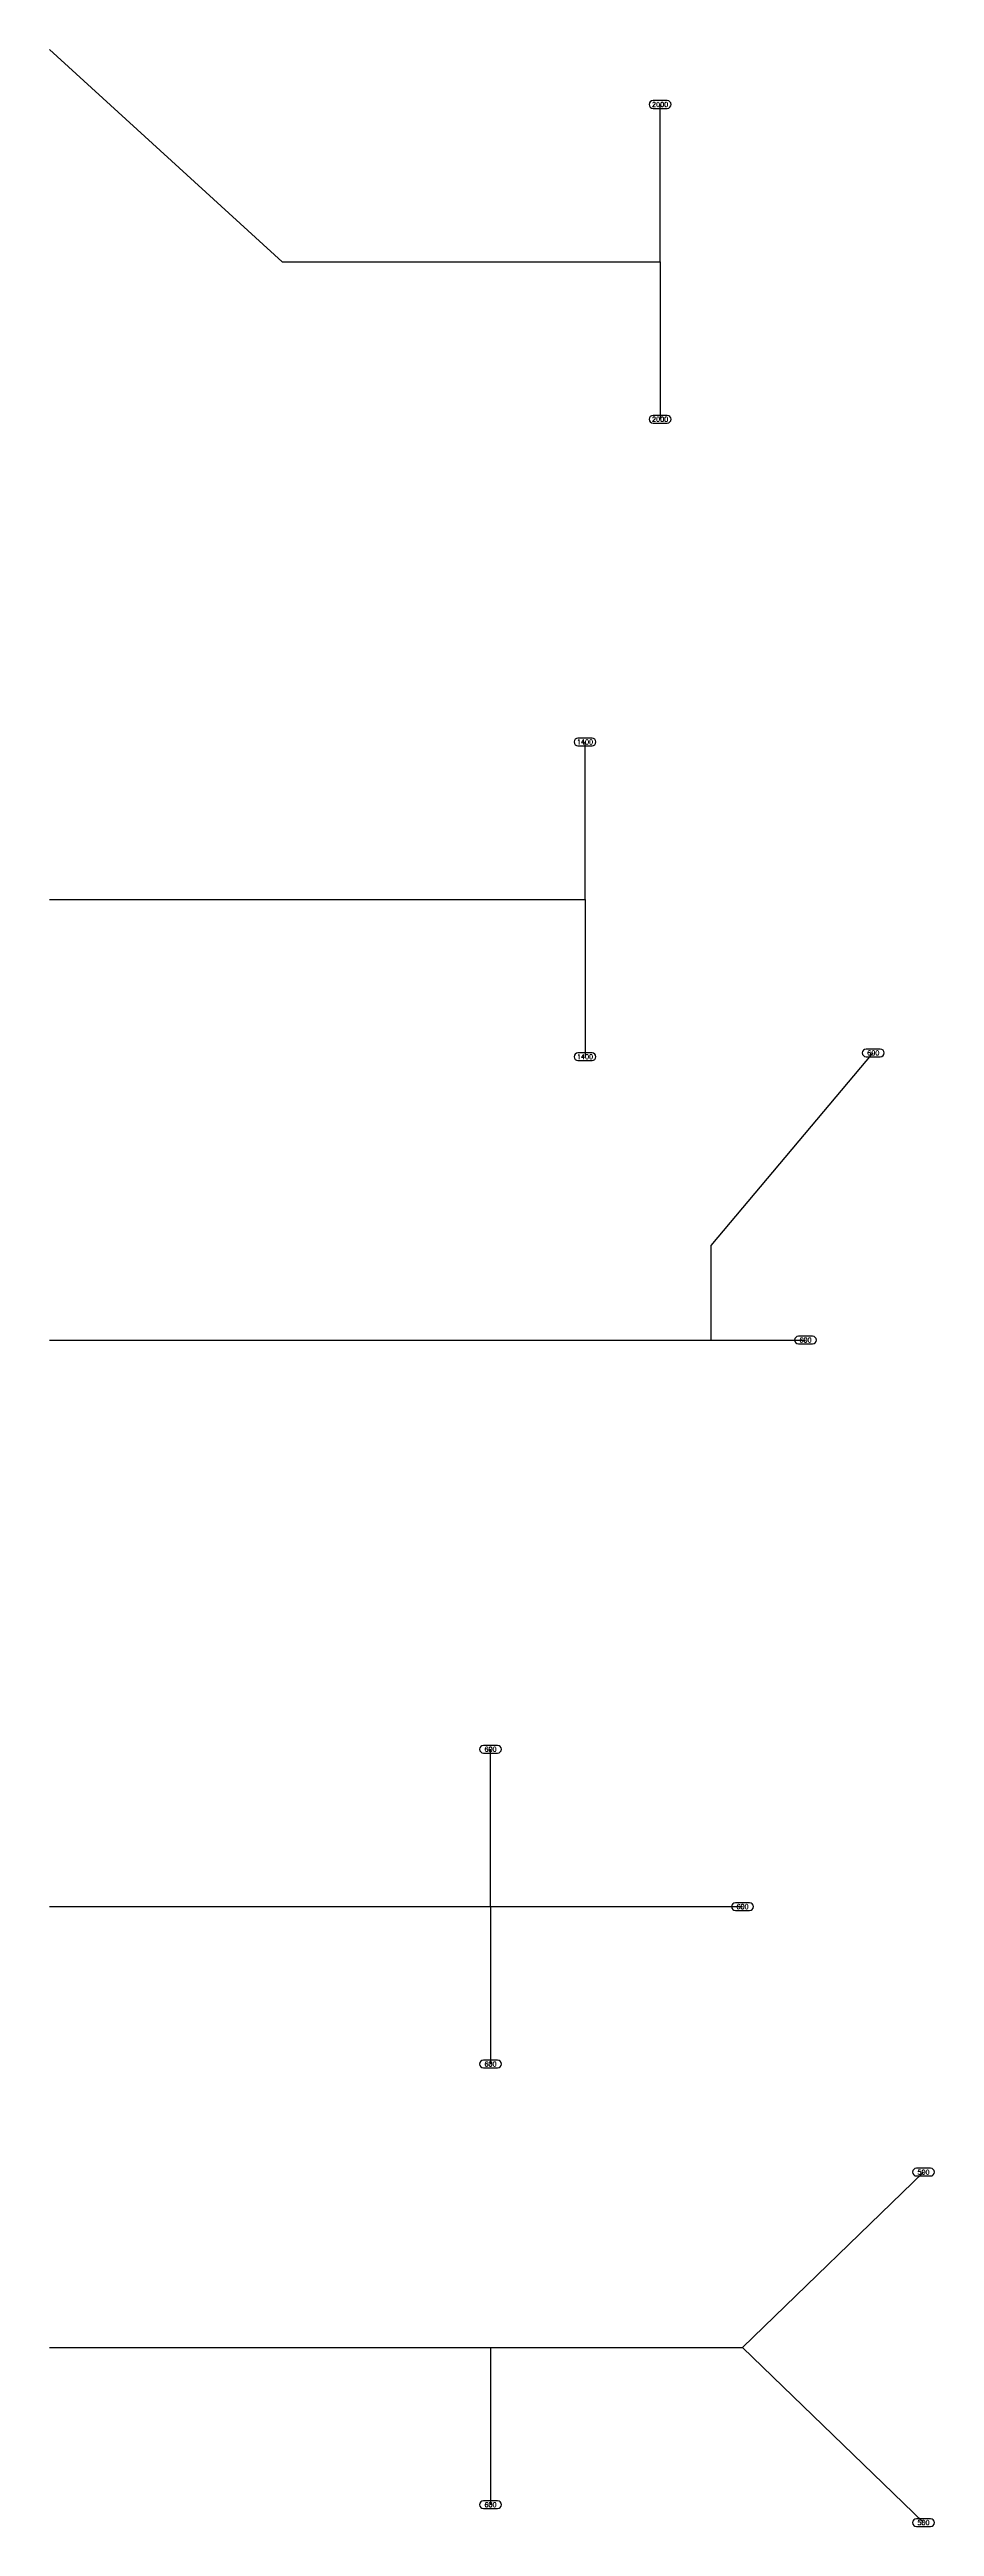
# Model space of a CAD drawing. Header units: inches. Extents: x 8137 to 8682, y -59634 to -59459.
# Drawn here: x 8323.99 to 8332.98, y -59605.16 to -59579.98 of the extents above; entities that cross this region are included whole.
import ezdxf
from ezdxf.enums import TextEntityAlignment as Align

# ---------------------------------------------------------------- set-up
doc = ezdxf.new("R2010")
doc.units = ezdxf.units.IN
doc.header["$MEASUREMENT"] = 0
doc.layers.add('DUCT', color=7, linetype='Continuous')
doc.layers.add('Flow Rate', color=3, linetype='Continuous')
doc.styles.add('RomanD', font='romand.shx')

# ---------------------------------------------------------------- blocks, each defined once
blk = doc.blocks.new('Diffuser')
at = {"layer": 'Flow Rate'}
blk.add_lwpolyline([(1.4973, -0.8156, 1), (1.4973, 0.8156), (-1.4973, 0.8156, 1), (-1.4973, -0.8156)], format="xyb", close=True, dxfattribs=at)
at = {"layer": 'Flow Rate', "color": 2, "style": 'RomanD'}
blk.add_attdef('Flow Rate', text='', height=1, dxfattribs=at).set_placement((0, 0), align=Align.MIDDLE_CENTER)

msp = doc.modelspace()

# ---------------------------------------------------------------- linework, layer by layer
at = {"layer": 'DUCT'}
for p, q in [((8323.991, -59579.978), (8326.354, -59582.137)), ((8330.194, -59582.137), (8330.194, -59580.537)), ((8326.354, -59582.137), (8330.194, -59582.137)), ((8330.194, -59582.137), (8330.194, -59583.737)), ((8329.431, -59588.618), (8329.431, -59587.018)), ((8323.991, -59588.618), (8327.831, -59588.618)), ((8327.831, -59588.618), (8329.431, -59588.618)), ((8329.431, -59588.618), (8329.431, -59590.218)), ((8330.711, -59592.138), (8332.359, -59590.179)), ((8330.711, -59593.098), (8330.711, -59592.138)), ((8323.991, -59593.098), (8330.711, -59593.098)), ((8330.711, -59593.098), (8331.671, -59593.098)), ((8328.471, -59598.858), (8328.471, -59597.258)), ((8323.991, -59598.858), (8328.471, -59598.858)), ((8328.471, -59598.858), (8328.471, -59600.458)), ((8328.471, -59598.858), (8331.031, -59598.858)), ((8331.031, -59603.338), (8332.87, -59601.557)), ((8323.991, -59603.338), (8328.471, -59603.338)), ((8328.471, -59603.338), (8328.471, -59604.938)), ((8328.471, -59603.338), (8331.031, -59603.338)), ((8331.031, -59603.338), (8332.87, -59605.12))]:
    msp.add_line(p, q, dxfattribs=at)

# ---------------------------------------------------------------- block references
at = {"layer": 'Flow Rate', "xscale": 0.048, "yscale": 0.048, "zscale": 0.048}
for p, values in [((8330.194, -59580.537), {'Flow Rate': '2000'}), ((8330.194, -59583.737), {'Flow Rate': '2000'}), ((8329.431, -59587.018), {'Flow Rate': '1400'}), ((8329.431, -59590.218), {'Flow Rate': '1400'}), ((8332.359, -59590.179), {'Flow Rate': '600'}), ((8331.671, -59593.098), {'Flow Rate': '600'}), ((8328.471, -59597.258), {'Flow Rate': '600'}), ((8331.031, -59598.858), {'Flow Rate': '600'}), ((8328.471, -59600.458), {'Flow Rate': '600'}), ((8332.87, -59601.557), {'Flow Rate': '500'}), ((8328.471, -59604.938), {'Flow Rate': '600'}), ((8332.87, -59605.12), {'Flow Rate': '500'})]:
    msp.add_blockref('Diffuser', p, dxfattribs=at).add_auto_attribs(values)

doc.saveas('drawing.dxf')
